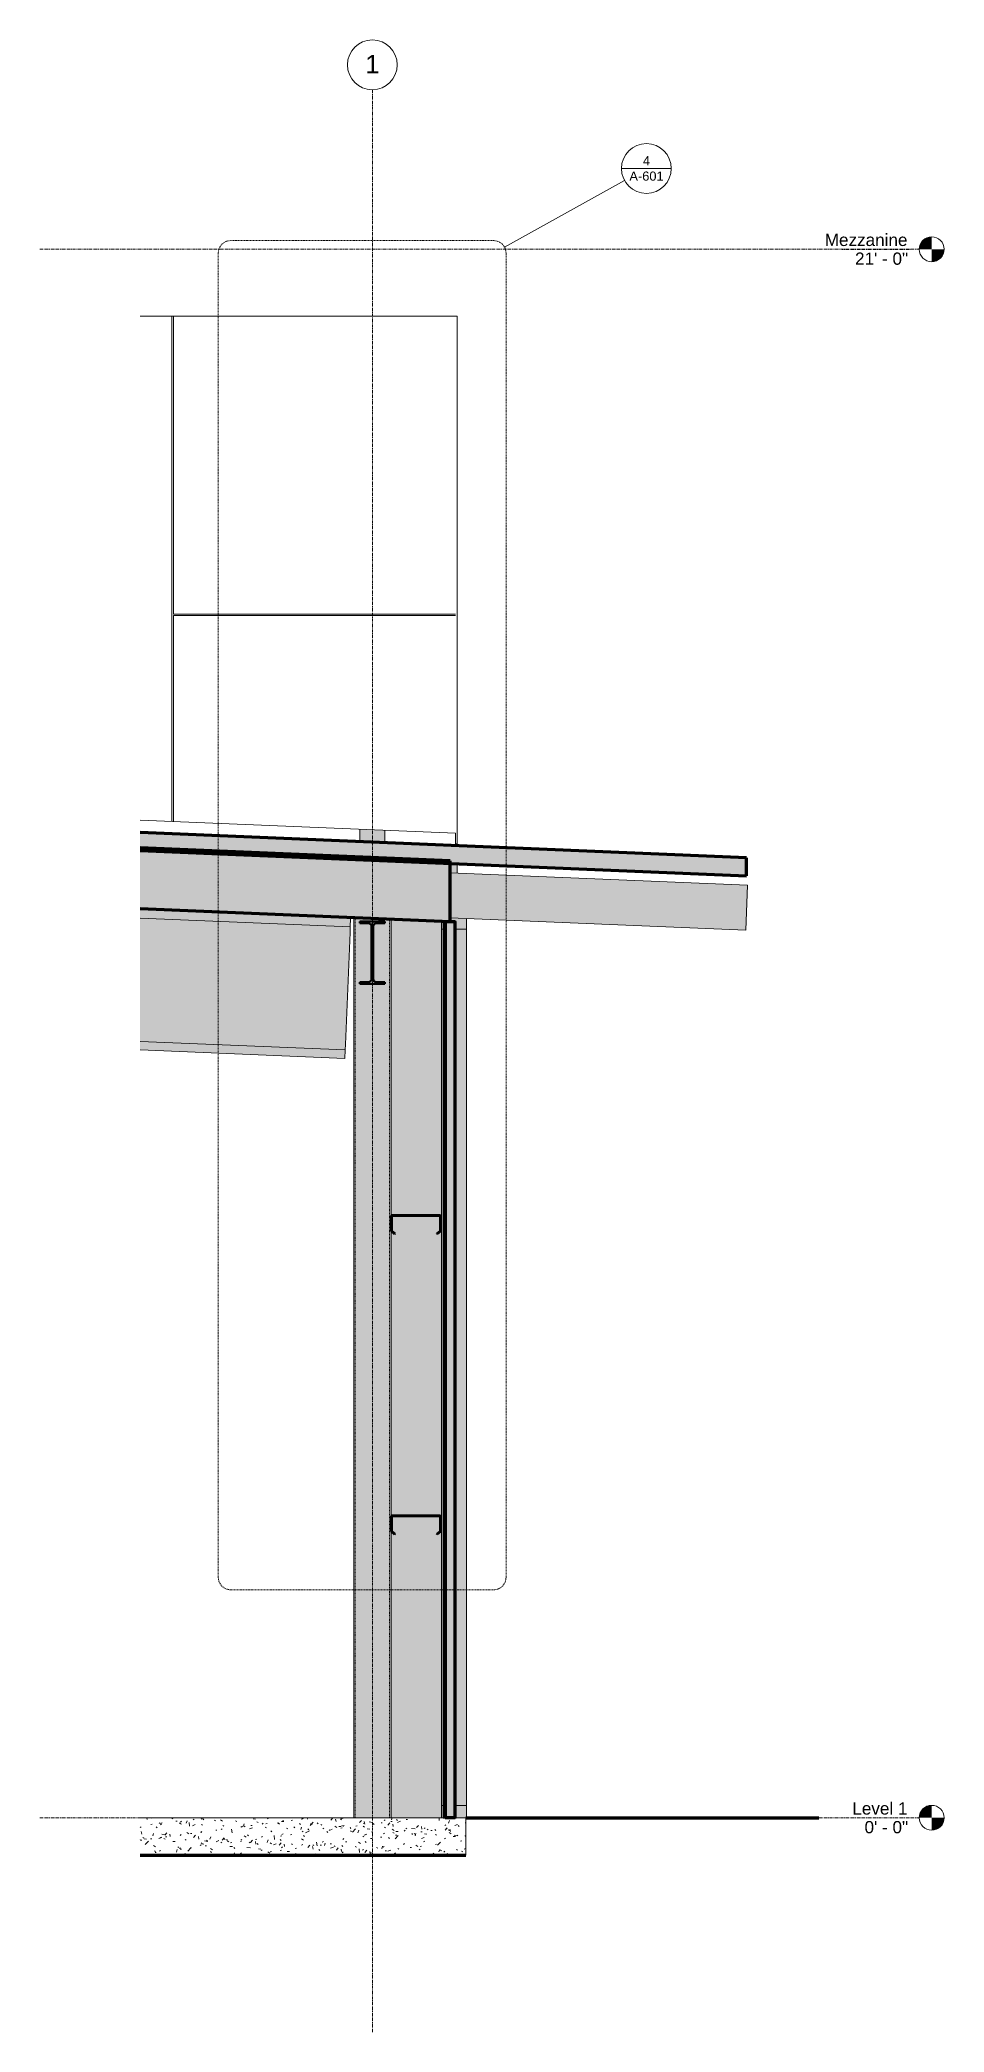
# Model space of a CAD drawing. Header units: inches. Extents: x 22719 to 24235, y -54 to 309.
# Drawn here: x 24089.4 to 24234.7, y -34.4 to 285.6 of the extents above; entities that cross this region are included whole.
import ezdxf

# ---------------------------------------------------------------- set-up
doc = ezdxf.new("R2010")
doc.units = ezdxf.units.IN
doc.header["$MEASUREMENT"] = 0
for name, pattern in [('Dash Dot 3_16_', [0.3125, 0.1875, -0.0625, 0, -0.0625]), ('Grid Line 1_2_', [0.875, 0.5, -0.125, 0.125, -0.125]), ('Hidden 1_8_', [0.1875, 0.125, -0.0625])]:
    doc.linetypes.add(name, pattern=pattern)
for name, color, linetype, lineweight in [('A-ANNO-SYMB', 150, 'Continuous', 9), ('A-CLNG', 13, 'Continuous', 18), ('A-FLOR-LEVL', 51, 'Continuous', 9), ('A-GLAZ-CWMG', 51, 'Continuous', 9), ('A-ROOF', 132, 'Continuous', 18), ('A-WALL', 113, 'Continuous', 18), ('A-WALL-PATT', 111, 'Continuous', 70), ('C-BLDG-PADS', 91, 'Continuous', 9), ('C-TOPO', 7, 'Continuous', 9), ('L-SITE-WALL', 31, 'Continuous', 18), ('S-BEAM', 12, 'Continuous', 9), ('S-COLS', 52, 'Continuous', 9), ('S-GRID', 1, 'Continuous', 9), ('S-GRID-IDEN', 1, 'Continuous', 9)]:
    doc.layers.add(name, color=color, linetype=linetype, lineweight=lineweight)
doc.styles.add('Arial', font='arial.ttf', dxfattribs={"height": 1.967066})
doc.styles.add('Arial_1', font='arial.ttf', dxfattribs={"height": 2.950599})
doc.styles.add('Arial_2', font='arial.ttf', dxfattribs={"height": 1.475299})
pattern_1 = [(45, (-68092.73, 101.715), (-1.58391919, 1.58391919), []), (45, (-68092.73, 104.115), (-1.58391919, 1.58391919), [])]

msp = doc.modelspace()

# ---------------------------------------------------------------- texts
at = {"layer": 'A-ANNO-SYMB', "attachment_point": 2, "line_spacing_factor": 0.938532, "style": 'Arial_2'}
for s, insert, char_height, width in [('4', (24186.91, 266.97), 1.48, 1.368), ('A-601', (24186.91, 264.49), 1.475, 6.552)]:
    msp.add_mtext(s, dxfattribs=dict(at, insert=insert, char_height=char_height, width=width))

# ---------------------------------------------------------------- blocks, each defined once
blk = doc.blocks.new('HSS-Hollow Structural Section-Column - HSS6X6X1_4-556726-Detail 1')
at = {"layer": 'S-COLS', "linetype": 'Hidden 1_8_'}
for p, q in [((-22075.41, 0), (-22075.41, 144.63)), ((-22069.87, 144.4), (-22069.87, 0))]:
    blk.add_line(p, q, dxfattribs=at)
blk = doc.blocks.new('W-Wide Flange - W21X166-782968-Detail 1')
at = {"layer": 'S-BEAM'}
for points in [[(-22076.2, 143.13), (-22076.14, 144.49), (-22109.95, 145.9), (-22109.95, 144.54), (-22082.68, 143.4)], [(-22076.23, 142.24), (-22076.2, 143.13), (-22109.95, 144.54), (-22109.95, 143.65), (-22081.76, 142.47)], [(-22076.98, 124.26), (-22076.23, 142.24), (-22109.95, 143.65), (-22109.95, 125.63), (-22076.99, 124.26)], [(-22077.02, 123.37), (-22076.98, 124.26), (-22109.95, 125.63), (-22109.95, 124.74), (-22082.68, 123.6)], [(-22077.08, 122.01), (-22077.02, 123.37), (-22109.95, 124.74), (-22109.95, 123.38), (-22082.68, 122.24)]]:
    blk.add_hatch(color=256, dxfattribs=at).paths.add_polyline_path(points, flags=0)
for p, q in [((-22076.14, 144.49), (-22109.95, 145.9)), ((-22076.2, 143.13), (-22109.95, 144.54)), ((-22076.14, 144.49), (-22076.2, 143.13)), ((-22076.23, 142.24), (-22076.98, 124.26)), ((-22076.2, 143.13), (-22076.23, 142.24)), ((-22109.95, 124.74), (-22077.02, 123.37)), ((-22077.08, 122.01), (-22109.95, 123.38)), ((-22077.02, 123.37), (-22077.08, 122.01)), ((-22076.98, 124.26), (-22077.02, 123.37))]:
    blk.add_line(p, q, dxfattribs=at)
blk = doc.blocks.new('Girt_C - 8_D-948188-Detail 1')
at = {"layer": 'S-BEAM'}
h = blk.add_hatch(dxfattribs=at)
h.set_pattern_fill('FP_13', color=256, style=0, pattern_type=2)
h.set_pattern_definition(pattern_1)
h.paths.add_polyline_path([(-22062.21, 45.52), (-22061.64, 46), (-22061.64, 48.37), (-22061.7, 48.5), (-22061.83, 48.55), (-22069.45, 48.55), (-22069.59, 48.5), (-22069.64, 48.37), (-22069.64, 46), (-22069.07, 45.52), (-22069, 45.6), (-22069.53, 46.05), (-22069.53, 48.37), (-22069.51, 48.42), (-22069.45, 48.45), (-22061.83, 48.45), (-22061.77, 48.42), (-22061.75, 48.37), (-22061.75, 46.05), (-22062.29, 45.6)], flags=0)
at = {"layer": 'S-BEAM', "lineweight": 50}
for p, q in [((-22069.64, 48.37), (-22069.64, 46)), ((-22069.53, 46.05), (-22069.53, 48.37)), ((-22061.83, 48.55), (-22069.45, 48.55)), ((-22069.45, 48.45), (-22061.83, 48.45)), ((-22061.75, 48.37), (-22061.75, 46.05)), ((-22061.64, 46), (-22061.64, 48.37)), ((-22069.64, 46), (-22069.07, 45.52)), ((-22069, 45.6), (-22069.53, 46.05)), ((-22069.07, 45.52), (-22069, 45.6)), ((-22061.75, 46.05), (-22062.29, 45.6)), ((-22062.29, 45.6), (-22062.21, 45.52)), ((-22062.21, 45.52), (-22061.64, 46))]:
    blk.add_line(p, q, dxfattribs=at)
for centre, radius, start, end in [((-22069.45, 48.37), 0.188, 90, 180), ((-22069.45, 48.37), 0.0782, 90, 177.8773), ((-22061.83, 48.37), 0.188, 0, 90), ((-22061.83, 48.37), 0.0782, 3.0424, 90)]:
    blk.add_arc(centre, radius, start, end, dxfattribs=at)
blk = doc.blocks.new('Girt_C - 8_D-V6-Detail 1')
at = {"layer": 'S-BEAM'}
h = blk.add_hatch(dxfattribs=at)
h.set_pattern_fill('FP_13', color=256, style=0, pattern_type=2)
h.set_pattern_definition(pattern_1)
h.paths.add_polyline_path([(-22062.21, 93.77), (-22061.64, 94.25), (-22061.64, 96.62), (-22061.7, 96.75), (-22061.83, 96.8), (-22069.45, 96.8), (-22069.59, 96.75), (-22069.64, 96.62), (-22069.64, 94.25), (-22069.07, 93.77), (-22069, 93.85), (-22069.53, 94.3), (-22069.53, 96.62), (-22069.51, 96.67), (-22069.45, 96.7), (-22061.83, 96.7), (-22061.77, 96.67), (-22061.75, 96.62), (-22061.75, 94.3), (-22062.29, 93.85)], flags=0)
at = {"layer": 'S-BEAM', "lineweight": 50}
for p, q in [((-22069.64, 96.62), (-22069.64, 94.25)), ((-22069.53, 94.3), (-22069.53, 96.62)), ((-22061.83, 96.8), (-22069.45, 96.8)), ((-22069.45, 96.7), (-22061.83, 96.7)), ((-22061.75, 96.62), (-22061.75, 94.3)), ((-22061.64, 94.25), (-22061.64, 96.62)), ((-22069.64, 94.25), (-22069.07, 93.77)), ((-22069, 93.85), (-22069.53, 94.3)), ((-22069.07, 93.77), (-22069, 93.85)), ((-22061.75, 94.3), (-22062.29, 93.85)), ((-22062.29, 93.85), (-22062.21, 93.77)), ((-22062.21, 93.77), (-22061.64, 94.25))]:
    blk.add_line(p, q, dxfattribs=at)
for centre, radius, start, end in [((-22069.45, 96.62), 0.188, 90, 180), ((-22069.45, 96.62), 0.0782, 90, 177.8773), ((-22061.83, 96.62), 0.188, 0, 90), ((-22061.83, 96.62), 0.0782, 3.0424, 90)]:
    blk.add_arc(centre, radius, start, end, dxfattribs=at)
blk = doc.blocks.new('Rectangular Mullion - Profile_Polycarbonate_Upper and left-789837-Detail 1')
at = {"layer": 'A-GLAZ-CWMG'}
blk.add_hatch(color=256, dxfattribs=at).paths.add_polyline_path([(-22061.28, 140.38), (-22060.93, 140.38), (-22060.93, 140.63), (-22060.99, 140.63), (-22060.99, 140.44), (-22061.22, 140.44), (-22061.22, 143.94), (-22059.22, 143.94), (-22059.22, 141.23), (-22059.28, 141.23), (-22059.28, 141.17), (-22059.16, 141.17), (-22059.16, 144), (-22061.28, 144)], flags=0)
at = {"layer": 'A-GLAZ-CWMG', "lineweight": 30}
for p, q in [((-22059.16, 144), (-22061.28, 144)), ((-22061.28, 144), (-22061.28, 140.38)), ((-22061.22, 140.44), (-22061.22, 143.94)), ((-22061.22, 143.94), (-22059.22, 143.94)), ((-22059.22, 141.23), (-22059.28, 141.23)), ((-22059.28, 141.23), (-22059.28, 141.17)), ((-22059.28, 141.17), (-22059.16, 141.17)), ((-22059.22, 143.94), (-22059.22, 141.23)), ((-22059.16, 141.17), (-22059.16, 144)), ((-22061.28, 140.38), (-22060.93, 140.38)), ((-22060.99, 140.44), (-22061.22, 140.44)), ((-22060.93, 140.63), (-22060.99, 140.63)), ((-22060.99, 140.63), (-22060.99, 140.44)), ((-22060.93, 140.38), (-22060.93, 140.63))]:
    blk.add_line(p, q, dxfattribs=at)
blk = doc.blocks.new('Rectangular Mullion - Profile_Polycarbonate_Lower-789838-Detail 1')
at = {"layer": 'A-GLAZ-CWMG'}
blk.add_hatch(color=256, dxfattribs=at).paths.add_polyline_path([(-22059.16, 0), (-22059.16, 1.46), (-22059.28, 1.46), (-22059.28, 1.39), (-22059.22, 1.39), (-22059.22, 0.06), (-22061.22, 0.06), (-22061.22, 2.18), (-22060.99, 2.18), (-22060.99, 1.99), (-22060.93, 1.99), (-22060.93, 2.24), (-22061.28, 2.24), (-22061.28, 0)], flags=0)
at = {"layer": 'A-GLAZ-CWMG', "lineweight": 30}
for p, q in [((-22060.93, 2.24), (-22061.28, 2.24)), ((-22061.28, 2.24), (-22061.28, 0)), ((-22061.28, 0), (-22059.16, 0)), ((-22061.22, 0.06), (-22061.22, 2.18)), ((-22061.22, 2.18), (-22060.99, 2.18)), ((-22059.22, 0.06), (-22061.22, 0.06)), ((-22060.99, 2.18), (-22060.99, 1.99)), ((-22060.99, 1.99), (-22060.93, 1.99)), ((-22060.93, 1.99), (-22060.93, 2.24)), ((-22059.16, 1.46), (-22059.28, 1.46)), ((-22059.28, 1.46), (-22059.28, 1.39)), ((-22059.28, 1.39), (-22059.22, 1.39)), ((-22059.22, 1.39), (-22059.22, 0.06)), ((-22059.16, 0), (-22059.16, 1.46))]:
    blk.add_line(p, q, dxfattribs=at)
blk = doc.blocks.new('Rectangular Mullion - Profile_Polycarbonate_Upper and left-791728-Detail 1')
at = {"layer": 'A-GLAZ-CWMG'}
h = blk.add_hatch(color=256, dxfattribs=at)
h.paths.add_polyline_path([(-22060.99, 0.06), (-22060.93, 0.06), (-22060.93, 1.99), (-22060.99, 1.99), (-22060.99, 2.18), (-22061.22, 2.18), (-22061.22, 0.06)], flags=0)
h.paths.add_polyline_path([(-22060.99, 2.24), (-22060.93, 2.24), (-22060.93, 140.38), (-22061.28, 140.38), (-22061.28, 2.24), (-22061.22, 2.24)], flags=0)
h.paths.add_polyline_path([(-22060.99, 140.44), (-22060.99, 140.63), (-22060.93, 140.63), (-22060.93, 143.94), (-22061.22, 143.94), (-22061.22, 140.44)], flags=0)
for points in [[(-22060.93, 0.06), (-22059.35, 0.06), (-22059.35, 143.94), (-22060.93, 143.94), (-22060.93, 1.77)], [(-22059.28, 0.06), (-22059.28, 143.94), (-22059.35, 143.94), (-22059.35, 0.06)], [(-22060.93, 0.06), (-22060.93, 0.06), (-22060.93, 1.77)]]:
    blk.add_hatch(color=256, dxfattribs=at).paths.add_polyline_path(points, flags=0)
h = blk.add_hatch(color=256, dxfattribs=at)
h.paths.add_polyline_path([(-22059.22, 0.06), (-22059.22, 1.39), (-22059.28, 1.39), (-22059.28, 0.06)], flags=0)
h.paths.add_polyline_path([(-22059.28, 1.46), (-22059.16, 1.46), (-22059.16, 141.17), (-22059.28, 141.17), (-22059.28, 16.66)], flags=0)
h.paths.add_polyline_path([(-22059.28, 141.23), (-22059.22, 141.23), (-22059.22, 143.94), (-22059.28, 143.94), (-22059.28, 142.59)], flags=0)
for p, q in [((-22060.93, 143.94), (-22060.93, 140.63)), ((-22059.28, 143.94), (-22059.28, 141.23)), ((-22059.28, 141.17), (-22059.28, 1.46)), ((-22059.16, 141.17), (-22059.16, 1.46)), ((-22061.28, 140.38), (-22061.28, 2.24)), ((-22060.93, 140.63), (-22060.93, 140.38)), ((-22060.93, 140.38), (-22060.93, 2.24)), ((-22060.93, 2.24), (-22060.93, 1.99)), ((-22060.93, 1.99), (-22060.93, 0.06)), ((-22059.28, 1.39), (-22059.28, 0.06))]:
    blk.add_line(p, q, dxfattribs=at)
blk = doc.blocks.new('Rectangular Mullion - Rectangular Mullion 1-789721-Detail 1')
at = {"layer": 'A-GLAZ-CWMG'}
h = blk.add_hatch(color=256, dxfattribs=at)
h.paths.add_polyline_path([(-22061.28, 142.75), (-22061.28, 144), (-22060.18, 144), (-22061.52, 144.06), (-22061.52, 142.75)], flags=0)
h.paths.add_polyline_path([(-22057.52, 142.75), (-22057.52, 144.46), (-22060.14, 144.57), (-22060.14, 144), (-22059.16, 144), (-22059.16, 142.75)], flags=0)
for p, q in [((-22061.52, 144.06), (-22061.52, 142.75)), ((-22057.52, 142.75), (-22057.52, 144.46)), ((-22061.52, 142.75), (-22061.28, 142.75)), ((-22059.16, 142.75), (-22057.52, 142.75))]:
    blk.add_line(p, q, dxfattribs=at)
blk = doc.blocks.new('Rectangular Mullion - Rectangular Mullion 1-789722-Detail 1')
at = {"layer": 'A-GLAZ-CWMG'}
h = blk.add_hatch(color=256, dxfattribs=at)
h.paths.add_polyline_path([(-22061.28, 0), (-22061.28, 2), (-22061.52, 2), (-22061.52, 0)], flags=0)
h.paths.add_polyline_path([(-22057.52, 0), (-22057.52, 2), (-22059.16, 2), (-22059.16, 0), (-22057.64, 0)], flags=0)
for p, q in [((-22061.28, 2), (-22061.52, 2)), ((-22061.52, 2), (-22061.52, 0)), ((-22057.52, 2), (-22059.16, 2)), ((-22057.52, 0), (-22057.52, 2))]:
    blk.add_line(p, q, dxfattribs=at)
blk = doc.blocks.new('Rectangular Mullion - Rectangular Mullion 1-827436-Detail 1')
at = {"layer": 'A-GLAZ-CWMG'}
h = blk.add_hatch(color=256, dxfattribs=at)
h.paths.add_polyline_path([(-22061.52, 2), (-22061.28, 2), (-22061.28, 97), (-22061.52, 97), (-22061.52, 2.18)], flags=0)
h.paths.add_polyline_path([(-22057.52, 2), (-22057.52, 97), (-22059.16, 97), (-22059.16, 2)], flags=0)
for p, q in [((-22061.52, 2), (-22061.52, 97)), ((-22057.52, 97), (-22057.52, 2)), ((-22061.28, 2), (-22061.52, 2)), ((-22057.52, 2), (-22059.16, 2))]:
    blk.add_line(p, q, dxfattribs=at)
blk = doc.blocks.new('Rectangular Mullion - Rectangular Mullion 1-827437-Detail 1')
at = {"layer": 'A-GLAZ-CWMG'}
h = blk.add_hatch(color=256, dxfattribs=at)
h.paths.add_polyline_path([(-22061.28, 97), (-22061.28, 142.75), (-22061.52, 142.75), (-22061.52, 97)], flags=0)
h.paths.add_polyline_path([(-22059.16, 97), (-22057.52, 97), (-22057.52, 142.75), (-22059.16, 142.75), (-22059.16, 121.61)], flags=0)
for p, q in [((-22061.52, 142.75), (-22061.28, 142.75)), ((-22061.52, 97), (-22061.52, 142.75)), ((-22059.16, 142.75), (-22057.52, 142.75)), ((-22057.52, 142.75), (-22057.52, 97))]:
    blk.add_line(p, q, dxfattribs=at)
blk = doc.blocks.new('Dimension Lumber - 2x8-948139-Detail 1')
at = {"layer": 'S-BEAM'}
blk.add_hatch(color=256, dxfattribs=at).paths.add_polyline_path([(-22012.65, 142.59), (-22012.34, 149.84), (-22060.14, 151.83), (-22060.14, 144.57), (-22055.41, 144.38)], flags=0)
for p, q in [((-22060.14, 151.83), (-22012.34, 149.84)), ((-22012.34, 149.84), (-22012.65, 142.59)), ((-22060.14, 144.57), (-22012.65, 142.59))]:
    blk.add_line(p, q, dxfattribs=at)
blk = doc.blocks.new('HSS-Round Hollow Structural Section-Column - HSS4X0_220-947151-Detail 1')
at = {"layer": 'S-COLS'}
blk.add_hatch(color=256, dxfattribs=at).paths.add_polyline_path([(-22070.64, 156.65), (-22070.64, 158.64), (-22074.64, 158.81), (-22074.64, 156.82), (-22070.65, 156.65)], flags=0)
for p, q in [((-22074.64, 158.81), (-22074.64, 156.82)), ((-22070.64, 156.65), (-22070.64, 158.64))]:
    blk.add_line(p, q, dxfattribs=at)
blk = doc.blocks.new('W-Wide Flange - W10X15-946479-Detail 1')
at = {"layer": 'S-BEAM'}
h = blk.add_hatch(dxfattribs=at)
h.set_pattern_fill('FP_13', color=256, style=0, pattern_type=2)
h.set_pattern_definition(pattern_1)
h.paths.add_polyline_path([(-22074.64, 134), (-22070.64, 134), (-22070.64, 134.27), (-22071.98, 134.27), (-22072.19, 134.31), (-22072.37, 134.43), (-22072.48, 134.6), (-22072.53, 134.81), (-22072.53, 143.19), (-22072.48, 143.4), (-22072.37, 143.57), (-22072.19, 143.69), (-22071.98, 143.73), (-22070.64, 143.73), (-22070.64, 144), (-22074.64, 144), (-22074.64, 143.73), (-22073.3, 143.73), (-22073.09, 143.69), (-22072.91, 143.57), (-22072.8, 143.4), (-22072.76, 143.19), (-22072.76, 134.81), (-22072.8, 134.6), (-22072.91, 134.43), (-22073.09, 134.31), (-22073.3, 134.27), (-22074.64, 134.27)], flags=0)
at = {"layer": 'S-BEAM', "lineweight": 50}
for p, q in [((-22070.64, 144), (-22074.64, 144)), ((-22074.64, 144), (-22074.64, 143.73)), ((-22074.64, 143.73), (-22073.3, 143.73)), ((-22072.76, 143.19), (-22072.76, 134.81)), ((-22072.53, 134.81), (-22072.53, 143.19)), ((-22071.98, 143.73), (-22070.64, 143.73)), ((-22070.64, 143.73), (-22070.64, 144)), ((-22073.3, 134.27), (-22074.64, 134.27)), ((-22074.64, 134.27), (-22074.64, 134)), ((-22074.64, 134), (-22070.64, 134)), ((-22070.64, 134.27), (-22071.98, 134.27)), ((-22070.64, 134), (-22070.64, 134.27))]:
    blk.add_line(p, q, dxfattribs=at)
for centre, start, end in [((-22073.3, 143.19), 0, 90), ((-22071.98, 143.19), 90, 180), ((-22073.3, 134.81), 270, 0), ((-22071.98, 134.81), 180, 270)]:
    blk.add_arc(centre, 0.543, start, end, dxfattribs=at)
blk = doc.blocks.new('Level - Level Head - Circle-15001-Detail 1')
at = {"layer": 'A-FLOR-LEVL'}
h = blk.add_hatch(color=256, dxfattribs=at)
edge = h.paths.add_edge_path(flags=0)
edge.add_line((-21982.77, 0), (-21984.77, 0))
edge.add_arc((-21982.77, 0), 2, 90, 180, ccw=False)
edge.add_line((-21982.77, 2), (-21982.77, 0))
h = blk.add_hatch(color=256, dxfattribs=at)
edge = h.paths.add_edge_path(flags=0)
edge.add_line((-21982.77, -2), (-21982.77, 0))
edge.add_line((-21982.77, 0), (-21980.77, 0))
edge.add_arc((-21982.77, 0), 2, 270, 360, ccw=False)
blk.add_circle((-21982.77, 0), 2, dxfattribs=at)
blk = doc.blocks.new('Grid - Grid Head - Circle-14747-Detail 1')
at = {"layer": 'S-GRID-IDEN'}
blk.add_circle((-22072.64, 281.64), 4, dxfattribs=at)
blk = doc.blocks.new('Detail View - Callout Head-19020-Detail 1')
at = {"layer": 'A-ANNO-SYMB'}
blk.add_line((-22032.61, 264.98), (-22024.61, 264.98), dxfattribs=at)
for start, end in [(0, 180), (180, 0)]:
    blk.add_arc((-22028.61, 264.98), 4, start, end, dxfattribs=at)

# ---------------------------------------------------------------- hatches: boundary and pattern name
at = {"layer": 'A-CLNG'}
msp.add_hatch(color=256, dxfattribs=at).paths.add_polyline_path([(24155.36, 144), (24155.36, 153.76), (24105.55, 155.83), (24105.55, 146.07), (24146.45, 144.37)], flags=0)
at = {"layer": 'A-ROOF'}
msp.add_hatch(color=256, dxfattribs=at).paths.add_polyline_path([(24202.98, 151.35), (24202.98, 154.23), (24105.55, 158.29), (24105.55, 155.41), (24160.09, 153.14)], flags=0)
at = {"layer": 'A-WALL', "lineweight": 9, "transparency": 33554649}
msp.add_hatch(color=256, dxfattribs=at).paths.add_polyline_path([(24156.15, 0.06), (24156.15, 143.94), (24154.57, 143.94), (24154.57, 0.06)], flags=0)
at = {"layer": 'A-WALL-PATT', "lineweight": 9}
h = msp.add_hatch(dxfattribs=at)
h.set_pattern_fill('FP_15', color=256, style=0, pattern_type=2)
h.set_pattern_definition([(0, (-68288.01, 145), (-193, 193), [48, -145]), (90, (-68288.01, 145), (-193, 1e-14), [96.25, -96.75]), (180, (-68240.01, 241.25), (-193, 193), [48, -145]), (90, (-68240.01, 145), (-193, 1e-14), [96.25, -96.75]), (180, (-68240.01, 241.5), (-193, 193), [48, -145]), (90, (-68240.01, 241.5), (-193, 1e-14), [96.25, -96.75]), (0, (-68288.01, 337.75), (-193, 193), [48, -145]), (90, (-68288.01, 241.5), (-193, 1e-14), [96.25, -96.75]), (0, (-68239.76, 193), (-193, 193), [48, -145]), (90, (-68239.76, 144.75), (-193, 1e-14), [48.25, -144.75]), (90, (-68191.76, 144.75), (-193, 1e-14), [48.25, -144.75]), (0, (-68239.76, 289.5), (-193, 193), [48, -145]), (90, (-68239.76, 193.25), (-193, 1e-14), [96.25, -96.75]), (180, (-68191.76, 193.25), (-193, 193), [48, -145]), (90, (-68191.76, 193.25), (-193, 1e-14), [96.25, -96.75]), (90, (-68239.76, 289.75), (-193, 1e-14), [48, -145]), (180, (-68191.76, 289.75), (-193, 193), [48, -145]), (90, (-68191.76, 289.75), (-193, 1e-14), [48, -145]), (0, (-68191.51, 145), (-193, 193), [48, -145]), (90, (-68191.51, 145), (-193, 1e-14), [96.25, -96.75]), (180, (-68143.51, 241.25), (-193, 193), [48, -145]), (90, (-68143.51, 145), (-193, 1e-14), [96.25, -96.75]), (180, (-68143.51, 241.5), (-193, 193), [48, -145]), (90, (-68143.51, 241.5), (-193, 1e-14), [96.25, -96.75]), (180, (-68143.51, 337.75), (-193, 193), [48, -145]), (90, (-68191.51, 241.5), (-193, 1e-14), [96.25, -96.75]), (0, (-68143.26, 193), (-193, 193), [48, -145]), (90, (-68143.26, 144.75), (-193, 1e-14), [48.25, -144.75]), (90, (-68095.26, 144.75), (-193, 1e-14), [48.25, -144.75]), (0, (-68143.26, 289.5), (-193, 193), [48, -145]), (90, (-68143.26, 193.25), (-193, 1e-14), [96.25, -96.75]), (180, (-68095.26, 193.25), (-193, 193), [48, -145]), (90, (-68095.26, 193.25), (-193, 1e-14), [96.25, -96.75]), (90, (-68143.26, 289.75), (-193, 1e-14), [48, -145]), (180, (-68095.26, 289.75), (-193, 193), [48, -145]), (90, (-68095.26, 289.75), (-193, 1e-14), [48, -145])])
h.paths.add_polyline_path([(24156.23, 158.17), (24156.23, 241.25), (24105.55, 241.25), (24105.55, 160.28), (24146.45, 158.58)], flags=0)
at = {"layer": 'C-BLDG-PADS'}
h = msp.add_hatch(dxfattribs=at)
h.set_pattern_fill('FP_14', color=256, style=0, pattern_type=2)
h.set_pattern_definition([(50, (-68092.73, 101.715), (4.59070543, -0.40186776), [0.48, -5.28]), (355, (-68092.73, 101.715), (-0.8878371, 4.81369767), [0.384, -4.224]), (100.451, (-68092.348, 101.681), (3.7019703, 4.41272262), [0.408, -4.487]), (46.184, (-68092.73, 102.995), (6.83065862, -1.05904287), [0.72, -7.92]), (96.636, (-68092.161, 102.906), (5.98166433, 6.2340145), [0.612, -6.731]), (351.184, (-68092.73, 102.995), (5.98208167, 6.2338242), [0.576, -6.336]), (21, (-68092.09, 102.675), (3.82029208, -2.57709962), [0.48, -5.28]), (326, (-68092.09, 102.675), (1.55720712, 4.64058681), [0.384, -4.224]), (71.451, (-68091.772, 102.46), (5.37714656, 2.06470335), [0.408, -4.487]), (37.5, (-68092.73, 101.715), (0.077972162, 2.13078632), [0.211, -3.962, 0.211, -4.077, -4.24]), (37.5, (-68092.73, 101.715), (0.077972162, 2.13078632), [-8.461, 0.211, -4.029]), (7.5, (-68092.73, 101.715), (1.68390698, 2.524390477), [0.211, -2.234, 0.211, -3.866, -1.616]), (7.5, (-68092.73, 101.715), (1.68390698, 2.524390477), [-6.522, 0.211, -1.405]), (327.5, (-68094.157, 101.715), (3.416526817, -0.144296603), [0.211, -1.389, 0.211, -4.781, -6.624]), (327.5, (-68094.157, 101.715), (3.416526817, -0.144296603), [-6.592, 0.211, -6.413]), (317.5, (-68094.797, 101.715), (3.73246323, 0.640714655), [0.211, -1.869, 0.211, -3.104, -4.704]), (317.5, (-68094.797, 101.715), (3.73246323, 0.640714655), [-5.395, 0.211, -4.493])])
h.paths.add_polyline_path([(24157.86, -6), (24157.86, 0), (24105.55, 0), (24105.55, -6)], flags=0)
at = {"layer": 'L-SITE-WALL'}
h = msp.add_hatch(color=256, dxfattribs=at)
h.paths.add_polyline_path([(24145.86, 0), (24153.98, 0), (24153.98, 144.06), (24145.86, 144.39), (24145.86, 96.62), (24145.91, 96.75), (24146.05, 96.8), (24153.67, 96.8), (24153.8, 96.75), (24153.86, 96.62), (24153.86, 94.25), (24153.28, 93.77), (24153.21, 93.85), (24153.75, 94.3), (24153.75, 96.62), (24153.73, 96.67), (24153.67, 96.7), (24146.05, 96.7), (24145.99, 96.67), (24145.97, 96.62), (24145.97, 94.3), (24146.5, 93.85), (24146.43, 93.77), (24145.86, 94.25), (24145.86, 48.37), (24145.91, 48.5), (24146.05, 48.55), (24153.67, 48.55), (24153.8, 48.5), (24153.86, 48.37), (24153.86, 46), (24153.28, 45.52), (24153.21, 45.6), (24153.75, 46.05), (24153.75, 48.37), (24153.73, 48.42), (24153.67, 48.45), (24146.05, 48.45), (24145.99, 48.42), (24145.97, 48.37), (24145.97, 46.05), (24146.5, 45.6), (24146.43, 45.52), (24145.86, 46), (24145.86, 2)], flags=0)
h.paths.add_polyline_path([(24156.48, 151.78), (24156.48, 153.29), (24155.36, 153.34), (24155.36, 151.83)], flags=0)
at = {"layer": 'S-COLS'}
for points in [[(24140.09, 0), (24140.33, 0), (24140.33, 144.62), (24139.86, 144.64), (24139.86, 0), (24139.92, 0)], [(24145.63, 0), (24145.86, 0), (24145.86, 144.39), (24145.39, 144.41), (24145.39, 0)]]:
    msp.add_hatch(color=256, dxfattribs=at).paths.add_polyline_path(points, flags=0)
h = msp.add_hatch(color=256, dxfattribs=at)
h.paths.add_polyline_path([(24145.39, 0), (24145.39, 144.41), (24140.33, 144.62), (24140.33, 0)], flags=0)
h.paths.add_polyline_path([(24142.2, 134), (24140.86, 134), (24140.86, 134.27), (24142.2, 134.27), (24142.41, 134.31), (24142.59, 134.43), (24142.7, 134.6), (24142.74, 134.81), (24142.74, 143.19), (24142.7, 143.4), (24142.59, 143.57), (24142.41, 143.69), (24142.2, 143.73), (24140.86, 143.73), (24140.86, 144), (24144.86, 144), (24144.86, 143.73), (24143.52, 143.73), (24143.31, 143.69), (24143.13, 143.57), (24143.02, 143.4), (24142.97, 143.19), (24142.97, 134.81), (24143.02, 134.6), (24143.13, 134.43), (24143.31, 134.31), (24143.52, 134.27), (24144.86, 134.27), (24144.86, 134), (24142.74, 134)], flags=0)

# ---------------------------------------------------------------- linework, layer by layer
at = {"layer": 'A-ANNO-SYMB'}
msp.add_line((24164.09, 252.36), (24183.39, 263.05), dxfattribs=at)
at = {"layer": 'A-ANNO-SYMB', "linetype": 'Dash Dot 3_16_'}
for p, q in [((24162.34, 253.39), (24120.11, 253.39)), ((24118.11, 251.39), (24118.11, 38.63)), ((24164.34, 38.63), (24164.34, 251.39)), ((24120.11, 36.63), (24162.34, 36.63))]:
    msp.add_line(p, q, dxfattribs=at)
for centre, start, end in [((24120.11, 251.39), 90, 180), ((24162.34, 251.39), 0, 90), ((24120.11, 38.63), 180, 270), ((24162.34, 38.63), 270, 0)]:
    msp.add_arc(centre, 2, start, end, dxfattribs=at)
at = {"layer": 'A-CLNG', "lineweight": 70}
for p, q in [((24155.36, 153.76), (24105.55, 155.83)), ((24155.36, 144), (24155.36, 153.76)), ((24105.55, 146.07), (24155.36, 144))]:
    msp.add_line(p, q, dxfattribs=at)
at = {"layer": 'A-ROOF', "lineweight": 70}
for p, q in [((24202.98, 154.23), (24105.55, 158.29)), ((24105.55, 155.41), (24202.98, 151.35)), ((24202.98, 151.35), (24202.98, 154.23))]:
    msp.add_line(p, q, dxfattribs=at)
at = {"layer": 'A-WALL', "lineweight": 70}
for p, q in [((24156.15, 143.94), (24154.57, 143.94)), ((24154.57, 143.94), (24154.57, 0.06)), ((24156.15, 0.06), (24156.15, 143.94)), ((24154.57, 0.06), (24156.15, 0.06))]:
    msp.add_line(p, q, dxfattribs=at)
at = {"layer": 'C-BLDG-PADS', "lineweight": 18}
for p, q in [((24157.86, 0), (24105.55, 0)), ((24157.86, -6), (24157.86, 0)), ((24105.55, -6), (24157.86, -6))]:
    msp.add_line(p, q, dxfattribs=at)
at = {"layer": 'C-TOPO', "lineweight": 90}
for p, q in [((24157.86, 0), (24214.62, 0)), ((24105.55, -6.01), (24157.86, -6.01))]:
    msp.add_line(p, q, dxfattribs=at)
at = {"layer": 'C-TOPO'}
for p, q in [((24157.86, 0), (24214.62, 0)), ((24105.55, -6.01), (24157.86, -6.01))]:
    msp.add_line(p, q, dxfattribs=at)
at = {"layer": 'L-SITE-WALL'}
for p, q in [((24156.48, 241.25), (24105.55, 241.25)), ((24156.48, 241.25), (24156.48, 156.5)), ((24105.55, 160.28), (24156.23, 158.17)), ((24156.23, 156.5), (24156.23, 158.17)), ((24156.23, 156.5), (24156.48, 156.5)), ((24156.48, 153.29), (24156.48, 151.78))]:
    msp.add_line(p, q, dxfattribs=at)
at = {"layer": 'S-COLS'}
for p, q in [((24139.86, 144.64), (24139.86, 0)), ((24145.86, 96.62), (24145.86, 144.39)), ((24145.86, 48.37), (24145.86, 94.25)), ((24145.86, 0), (24145.86, 46))]:
    msp.add_line(p, q, dxfattribs=at)
at = {"layer": 'S-GRID', "linetype": 'Grid Line 1_2_'}
msp.add_line((24142.86, -34.44), (24142.86, 277.64), dxfattribs=at)

# ---------------------------------------------------------------- block references
at = {"layer": 'A-ANNO-SYMB'}
msp.add_blockref('Detail View - Callout Head-19020-Detail 1', (46215.5, 0), dxfattribs=at)
at = {"layer": 'A-FLOR-LEVL'}
for p in [(46215.5, 252), (46215.5, 0)]:
    msp.add_blockref('Level - Level Head - Circle-15001-Detail 1', p, dxfattribs=at)
at = {"layer": 'A-GLAZ-CWMG'}
for name in ['Rectangular Mullion - Rectangular Mullion 1-789721-Detail 1', 'Rectangular Mullion - Rectangular Mullion 1-827437-Detail 1', 'Rectangular Mullion - Profile_Polycarbonate_Upper and left-789837-Detail 1', 'Rectangular Mullion - Profile_Polycarbonate_Upper and left-791728-Detail 1', 'Rectangular Mullion - Rectangular Mullion 1-827436-Detail 1', 'Rectangular Mullion - Rectangular Mullion 1-789722-Detail 1', 'Rectangular Mullion - Profile_Polycarbonate_Lower-789838-Detail 1']:
    msp.add_blockref(name, (46215.5, 0), dxfattribs=at)
at = {"layer": 'S-BEAM'}
for name in ['Dimension Lumber - 2x8-948139-Detail 1', 'W-Wide Flange - W21X166-782968-Detail 1', 'W-Wide Flange - W10X15-946479-Detail 1', 'Girt_C - 8_D-V6-Detail 1', 'Girt_C - 8_D-948188-Detail 1']:
    msp.add_blockref(name, (46215.5, 0), dxfattribs=at)
at = {"layer": 'S-COLS'}
msp.add_blockref('HSS-Round Hollow Structural Section-Column - HSS4X0_220-947151-Detail 1', (46215.5, 0), dxfattribs=at)
at = {"layer": 'S-COLS', "linetype": 'Hidden 1_8_'}
msp.add_blockref('HSS-Hollow Structural Section-Column - HSS6X6X1_4-556726-Detail 1', (46215.5, 0), dxfattribs=at)
at = {"layer": 'S-GRID-IDEN'}
msp.add_blockref('Grid - Grid Head - Circle-14747-Detail 1', (46215.5, 0), dxfattribs=at)

msp.set_redraw_order([(e.dxf.handle, doc.entitydb.next_handle()) for e in msp.query("TEXT MTEXT ATTDEF DIMENSION ARC_DIMENSION")])  # texts and dimensions are drawn at this point

# ---------------------------------------------------------------- next in the draw order: texts
at = {"layer": 'A-FLOR-LEVL', "char_height": 1.967, "attachment_point": 3, "line_spacing_factor": 0.938532, "style": 'Arial', "bg_fill": 3, "box_fill_scale": 1.25, "bg_fill_color": 0, "bg_fill_transparency": 0}
for s, insert, width in [('Mezzanine', (24228.84, 254.49), 15.816), ('Level 1', (24228.84, 2.49), 10.584)]:
    msp.add_mtext(s, dxfattribs=dict(at, insert=insert, width=width))
at = {"layer": 'S-GRID-IDEN', "insert": (24142.86, 283.22), "char_height": 2.95, "width": 2.736, "attachment_point": 2, "line_spacing_factor": 0.938532, "style": 'Arial_1', "bg_fill": 3, "box_fill_scale": 1.25, "bg_fill_color": 0, "bg_fill_transparency": 0}
msp.add_mtext('1', dxfattribs=at)

# ---------------------------------------------------------------- next in the draw order: texts
at = {"layer": 'A-FLOR-LEVL', "char_height": 1.967, "attachment_point": 3, "line_spacing_factor": 0.938532, "style": 'Arial', "bg_fill": 3, "box_fill_scale": 1.25, "bg_fill_color": 0, "bg_fill_transparency": 0}
for s, insert, width in [('21\' - 0"', (24228.94, 251.48), 10.152), ('0\' - 0"', (24228.94, -0.52), 8.328)]:
    msp.add_mtext(s, dxfattribs=dict(at, insert=insert, width=width))

# ---------------------------------------------------------------- next in the draw order: linework, layer by layer
at = {"layer": 'A-FLOR-LEVL', "linetype": 'Grid Line 1_2_'}
for p, q in [((24089.44, 252), (24230.73, 252)), ((24089.44, 0), (24230.73, 0))]:
    msp.add_line(p, q, dxfattribs=at)

doc.saveas('drawing.dxf')
